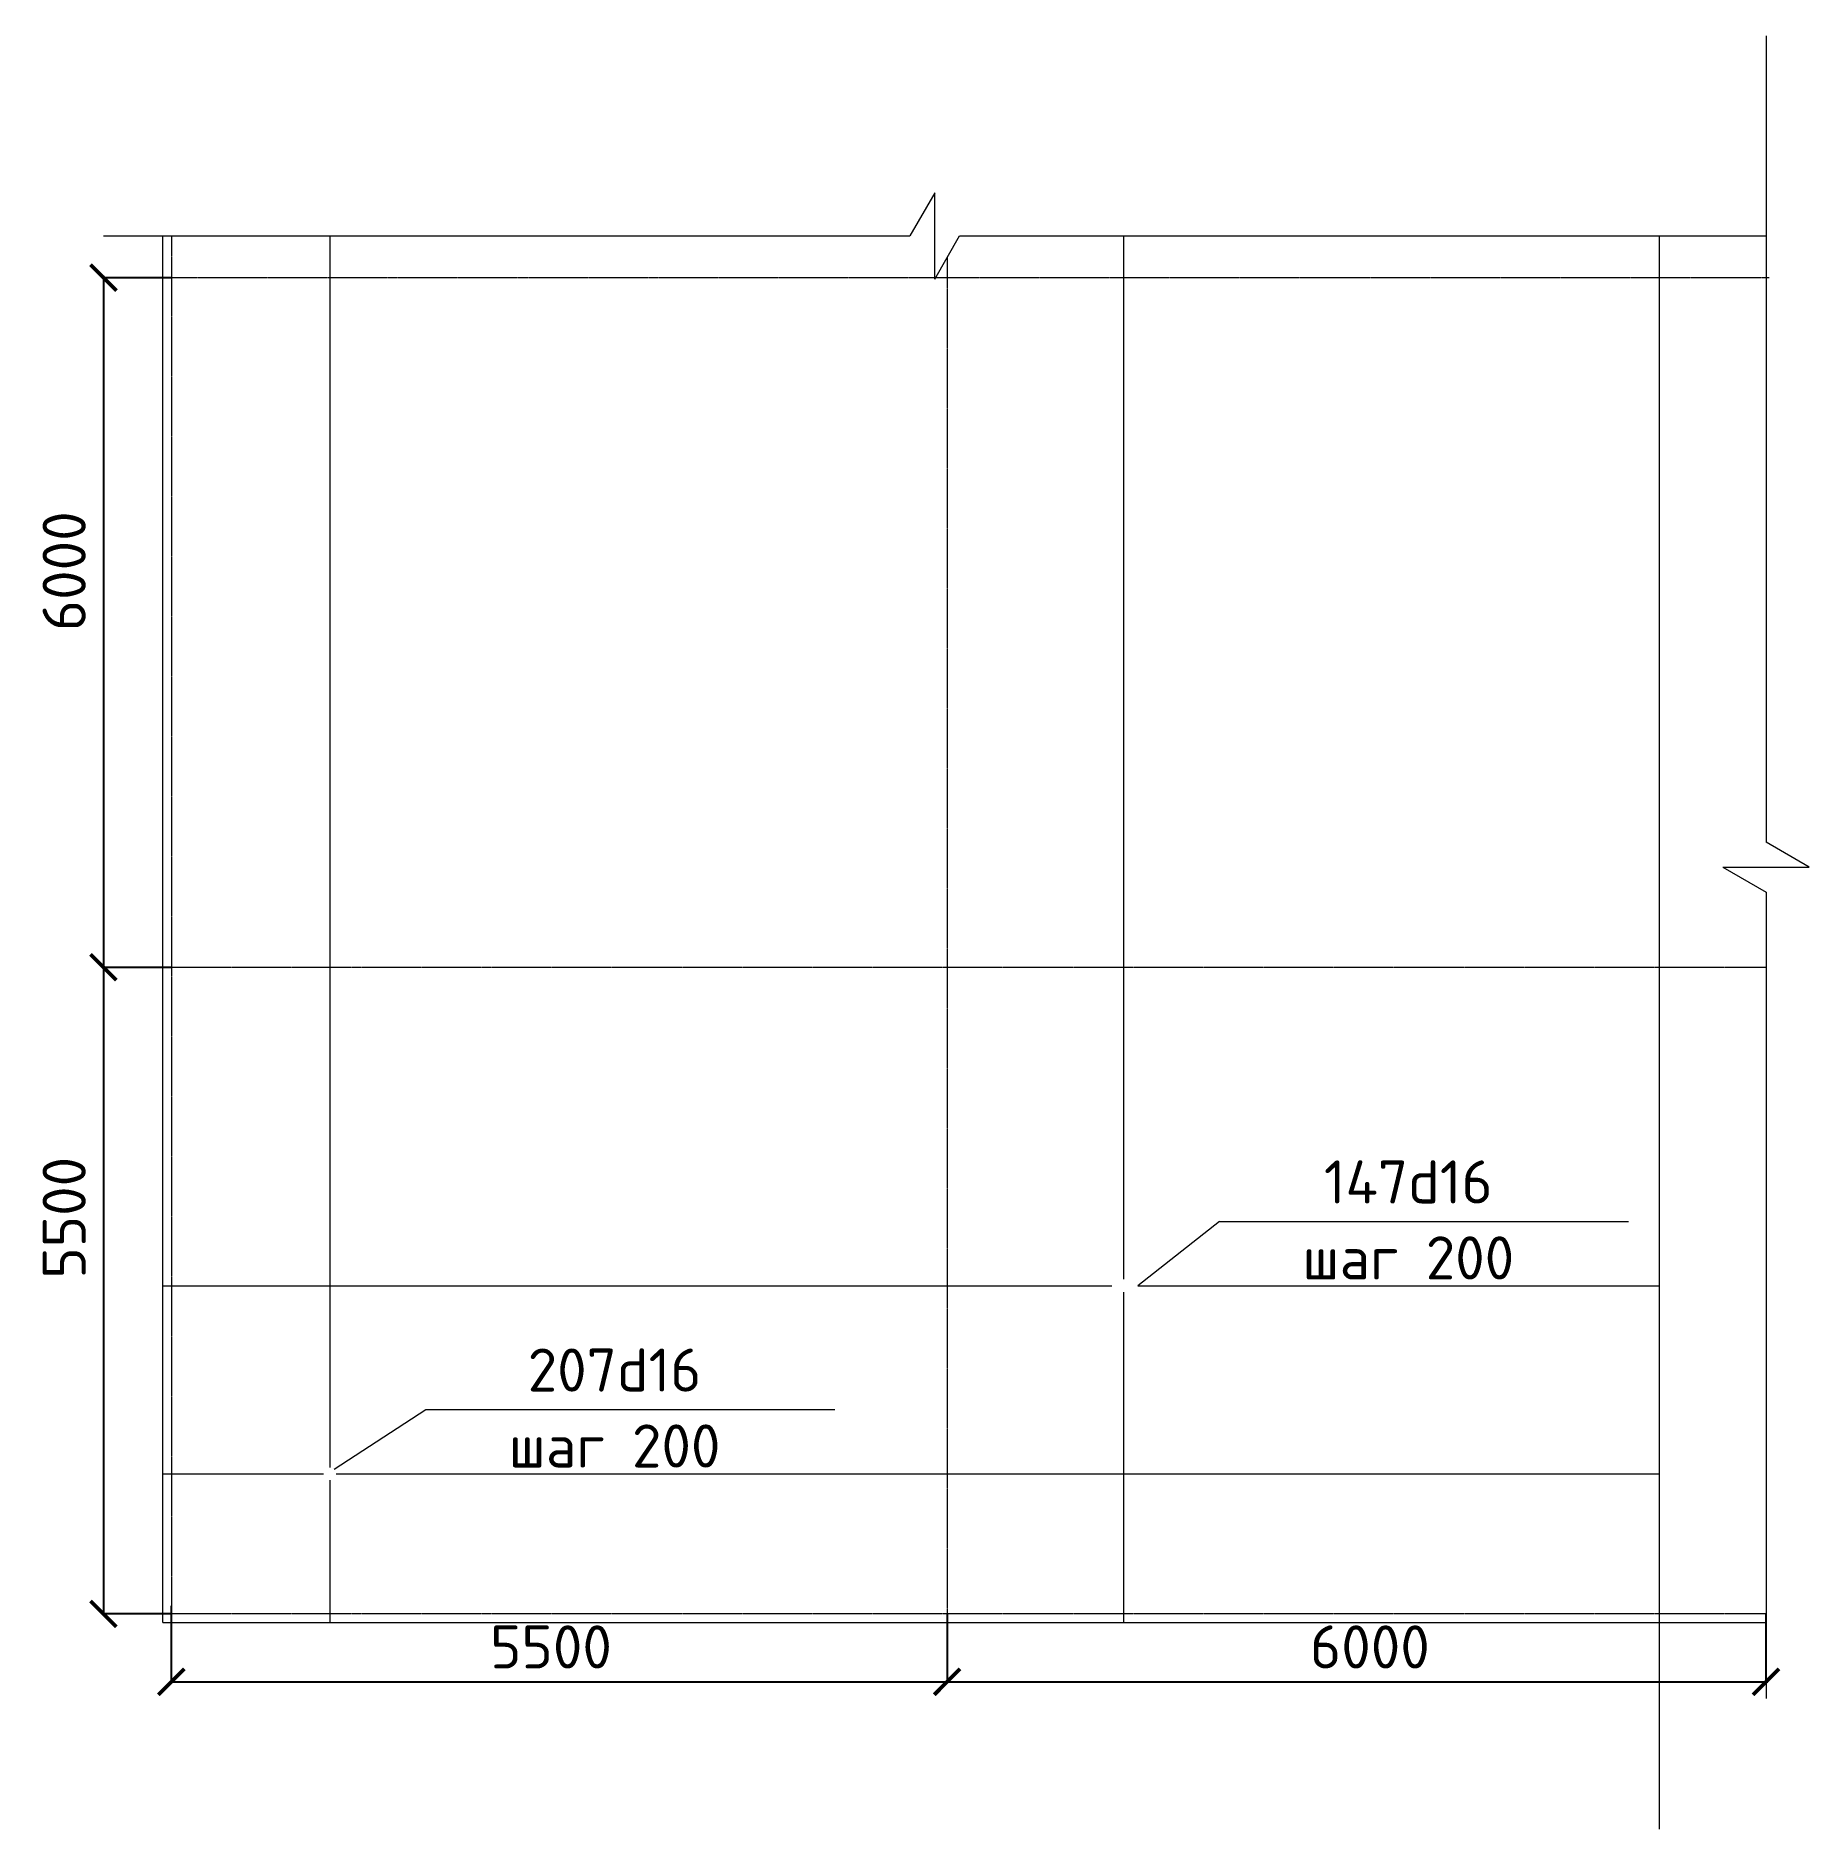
# Model space of a CAD drawing. Header units: millimetres. Extents: x -1960873 to -640355, y 7839719 to 16131025.
# Drawn here: x -744283 to -723712, y 7839719 to 7860521 of the extents above; entities that cross this region are included whole.
import ezdxf

# ---------------------------------------------------------------- set-up
doc = ezdxf.new("R2010")
doc.units = ezdxf.units.MM
doc.linetypes.add('DASHDOT_axis', pattern=[24, 20, -1.5, 1, -1.5])
doc.layers.get('0').update_dxf_attribs({"lineweight": 15})
doc.layers.add('КМ-Размеры', color=2, linetype='Continuous')
doc.styles.add('GOST-2.304_Type-B', font='')
doc.styles.add('ISOCPEUR', font='isocpeur.ttf')
doc.styles.get('GOST-2.304_Type-B').set_extended_font_data('ГОСТ тип А')
doc.dimstyles.new('SPDS', dxfattribs={"dimscale": 100, "dimtxt": 2.5, "dimasz": 2, "dimexe": 1.25, "dimexo": 0.625, "dimtad": 1, "dimdec": 0, "dimrnd": 0.001, "dimtxsty": 'GOST-2.304_Type-B', "dimblk": 'ARCHTICK', "dimcen": 2.5, "dimdle": 2, "dimadec": 0, "dimazin": 2, "dimtfac": 0.75, "dimtdec": 0, "dimtmove": 1, "dimatfit": 3, "dimfxl": 1.25, "dimtolj": 1, "dimarcsym": 0})

msp = doc.modelspace()

# ---------------------------------------------------------------- texts
at = {"transparency": 33554687, "char_height": 500, "width": 8055.818, "attachment_point": 5, "style": 'ISOCPEUR'}
for s, insert in [('\\A1;147d16', (-728361.6, 7847226.5)), ('\\A1;шаг 200', (-728361.6, 7846345.7)), ('\\A1;207d16 ', (-737569.9, 7845044.7)), ('\\A1;шаг 200', (-737569.9, 7844163.9))]:
    msp.add_mtext(s, dxfattribs=dict(at, insert=insert))

# ---------------------------------------------------------------- blocks, each defined once
blk = doc.blocks.new('_ArchTick')
at = {"color": 0, "linetype": 'ByBlock', "const_width": 0.15}
blk.add_lwpolyline([(-0.5, -0.5), (0.5, 0.5)], dxfattribs=at)
blk = doc.blocks.new('*D214')
at = {"layer": 'Defpoints', "color": 0, "ltscale": 10, "transparency": 16777216}
for p in [(-742712, 7842316), (-733712, 7842216), (-733712, 7841428)]:
    blk.add_point(p, dxfattribs=at)
at = {"layer": 'КМ-Размеры', "color": 0, "lineweight": -2, "ltscale": 10, "transparency": 16777216}
for p, q in [((-742712, 7842309), (-742712, 7841416)), ((-733712, 7842209), (-733712, 7841416))]:
    blk.add_line(p, q, dxfattribs=at)
at = {"layer": 'КМ-Размеры', "color": 0, "linetype": 'ByBlock', "ltscale": 10, "transparency": 16777216}
blk.add_line((-742732, 7841428), (-733692, 7841428), dxfattribs=at)
at = {"layer": 'КМ-Размеры', "color": 0, "ltscale": 10, "transparency": 16777216, "xscale": 300, "yscale": 300, "zscale": 300, "rotation": 180}
blk.add_blockref('_ArchTick', (-742712, 7841428), dxfattribs=at)
at = {"layer": 'КМ-Размеры', "color": 0, "ltscale": 10, "transparency": 16777216, "xscale": 300, "yscale": 300, "zscale": 300}
blk.add_blockref('_ArchTick', (-733712, 7841428), dxfattribs=at)
at = {"layer": 'КМ-Размеры', "color": 0, "lineweight": 15, "ltscale": 10, "transparency": 16777216, "insert": (-738307, 7841833), "char_height": 500, "attachment_point": 5, "style": 'ISOCPEUR'}
blk.add_mtext('\\A1;5500', dxfattribs=at)
blk = doc.blocks.new('*D215')
at = {"layer": 'Defpoints', "color": 0, "ltscale": 10, "transparency": 16777216}
for p in [(-733712, 7842216), (-724212, 7842216), (-724212, 7841428)]:
    blk.add_point(p, dxfattribs=at)
at = {"layer": 'КМ-Размеры', "color": 0, "lineweight": -2, "ltscale": 10, "transparency": 16777216}
for p, q in [((-733712, 7842209), (-733712, 7841416)), ((-724212, 7842209), (-724212, 7841416))]:
    blk.add_line(p, q, dxfattribs=at)
at = {"layer": 'КМ-Размеры', "color": 0, "linetype": 'ByBlock', "ltscale": 10, "transparency": 16777216}
blk.add_line((-733732, 7841428), (-724192, 7841428), dxfattribs=at)
at = {"layer": 'КМ-Размеры', "color": 0, "ltscale": 10, "transparency": 16777216, "xscale": 300, "yscale": 300, "zscale": 300, "rotation": 180}
blk.add_blockref('_ArchTick', (-733712, 7841428), dxfattribs=at)
at = {"layer": 'КМ-Размеры', "color": 0, "ltscale": 10, "transparency": 16777216, "xscale": 300, "yscale": 300, "zscale": 300}
blk.add_blockref('_ArchTick', (-724212, 7841428), dxfattribs=at)
at = {"layer": 'КМ-Размеры', "color": 0, "lineweight": 15, "ltscale": 10, "transparency": 16777216, "insert": (-728807, 7841833), "char_height": 500, "attachment_point": 5, "style": 'ISOCPEUR'}
blk.add_mtext('\\A1;6000', dxfattribs=at)
blk = doc.blocks.new('*D216')
at = {"layer": 'Defpoints', "color": 0, "ltscale": 10, "transparency": 16777216}
for p in [(-742712, 7849716), (-743499, 7842216), (-742712, 7842216)]:
    blk.add_point(p, dxfattribs=at)
at = {"layer": 'КМ-Размеры', "color": 0, "lineweight": -2, "ltscale": 10, "transparency": 16777216}
for p, q in [((-742718, 7849716), (-743511, 7849716)), ((-742718, 7842216), (-743511, 7842216))]:
    blk.add_line(p, q, dxfattribs=at)
at = {"layer": 'КМ-Размеры', "color": 0, "linetype": 'ByBlock', "ltscale": 10, "transparency": 16777216}
blk.add_line((-743499, 7849736), (-743499, 7842196), dxfattribs=at)
at = {"layer": 'КМ-Размеры', "color": 0, "ltscale": 10, "transparency": 16777216, "xscale": 300, "yscale": 300, "zscale": 300}
for p, rotation in [((-743499, 7849716), 90), ((-743499, 7842216), 270)]:
    blk.add_blockref('_ArchTick', p, dxfattribs=dict(at, rotation=rotation))
at = {"layer": 'КМ-Размеры', "color": 0, "lineweight": 15, "ltscale": 10, "transparency": 16777216, "insert": (-743955, 7846811), "char_height": 500, "attachment_point": 5, "rotation": 90, "style": 'ISOCPEUR'}
blk.add_mtext('\\A1;5500', dxfattribs=at)
blk = doc.blocks.new('*D217')
at = {"layer": 'Defpoints', "color": 0, "ltscale": 10, "transparency": 16777216}
for p in [(-742712, 7857716), (-743499, 7849716), (-742712, 7849716)]:
    blk.add_point(p, dxfattribs=at)
at = {"layer": 'КМ-Размеры', "color": 0, "lineweight": -2, "ltscale": 10, "transparency": 16777216}
for p, q in [((-742718, 7857716), (-743511, 7857716)), ((-742718, 7849716), (-743511, 7849716))]:
    blk.add_line(p, q, dxfattribs=at)
at = {"layer": 'КМ-Размеры', "color": 0, "linetype": 'ByBlock', "ltscale": 10, "transparency": 16777216}
blk.add_line((-743499, 7857736), (-743499, 7849696), dxfattribs=at)
at = {"layer": 'КМ-Размеры', "color": 0, "ltscale": 10, "transparency": 16777216, "xscale": 300, "yscale": 300, "zscale": 300}
for p, rotation in [((-743499, 7857716), 90), ((-743499, 7849716), 270)]:
    blk.add_blockref('_ArchTick', p, dxfattribs=dict(at, rotation=rotation))
at = {"layer": 'КМ-Размеры', "color": 0, "lineweight": 15, "ltscale": 10, "transparency": 16777216, "insert": (-743955, 7854311), "char_height": 500, "attachment_point": 5, "rotation": 90, "style": 'ISOCPEUR'}
blk.add_mtext('\\A1;6000', dxfattribs=at)

# ---------------------------------------------------------------- dimensions: what is measured, and where the dimension line sits
at = {"layer": 'КМ-Размеры', "color": 7, "lineweight": 15, "ltscale": 10, "transparency": 33554687}
for base, p1, p2, text, picture, middle in [((-743498.7, 7849715.6), (-742711.5, 7857715.6), (-742711.5, 7849715.6), '6000', '*D217', (-743698.9, 7854310.7)), ((-743498.7, 7842215.6), (-742711.5, 7849715.6), (-742711.5, 7842215.6), '5500', '*D216', (-743698.9, 7846810.7))]:
    dim = msp.add_linear_dim(base=base, p1=p1, p2=p2, angle=270, text=text, dimstyle='SPDS', override={"dimscale": 10, "dimtxt": 50, "dimasz": 30, "dimtxsty": 'ISOCPEUR', "dimblk1": 'ArchTick', "dimblk2": 'ArchTick', "dimsah": 1, "dimlwd": 65535}, dxfattribs=at)
    dim.commit()
    dim.dimension.update_dxf_attribs({"geometry": picture, "text_midpoint": middle, "dimtype": 160})
for base, p1, p2, text, picture, middle in [((-733711.5, 7841428.4), (-742711.5, 7842315.6), (-733711.5, 7842215.6), '5500', '*D214', (-738306.6, 7841576.5)), ((-724211.5, 7841428.4), (-733711.5, 7842215.6), (-724211.5, 7842215.6), '6000', '*D215', (-728806.6, 7841576.5))]:
    dim = msp.add_linear_dim(base=base, p1=p1, p2=p2, text=text, dimstyle='SPDS', override={"dimscale": 10, "dimtxt": 50, "dimasz": 30, "dimtxsty": 'ISOCPEUR', "dimblk1": 'ArchTick', "dimblk2": 'ArchTick', "dimsah": 1, "dimlwd": 65535}, dxfattribs=at)
    dim.commit()
    dim.dimension.update_dxf_attribs({"geometry": picture, "text_midpoint": middle, "dimtype": 160})

# ---------------------------------------------------------------- linework, layer by layer
at = {"transparency": 33554687}
for p, q in [((-733855.1, 7858699.7), (-734143.8, 7858199.7)), ((-733855.1, 7858199.7), (-733855.1, 7858699.7)), ((-742811.5, 7842115.6), (-742811.5, 7858199.7)), ((-740872, 7858199.7), (-740872, 7843915.2)), ((-733855.1, 7857699.7), (-733855.1, 7858199.7)), ((-733855.1, 7857699.7), (-733566.5, 7858199.7)), ((-723711.5, 7850877.5), (-724211.5, 7851166.2)), ((-724711.5, 7850877.5), (-724211.5, 7850877.5)), ((-724711.5, 7850877.5), (-724211.5, 7850588.8)), ((-724211.5, 7850877.5), (-723711.5, 7850877.5)), ((-730552.2, 7846768.9), (-731500.6, 7846023)), ((-730552.2, 7846768.9), (-725805.8, 7846768.9)), ((-742811.5, 7846023), (-731799.7, 7846023)), ((-731500.6, 7846023), (-725452.8, 7846023)), ((-740821.3, 7843895), (-739760.5, 7844587.1)), ((-739760.5, 7844587.1), (-735014.2, 7844587.1)), ((-740872, 7843767.3), (-740872, 7842115.6)), ((-742811.5, 7842115.6), (-724211.5, 7842115.6))]:
    msp.add_line(p, q, dxfattribs=at)
for points in [[(-724211.5, 7860521.1), (-724211.5, 7851166.2)], [(-743498.7, 7858199.7), (-734143.8, 7858199.7)], [(-733566.5, 7858199.7), (-724211.5, 7858199.7)], [(-731663.6, 7846097), (-731663.6, 7858199.7)], [(-725452.8, 7858199.7), (-725452.8, 7839719.2)], [(-724211.5, 7850588.8), (-724211.5, 7841233.9)], [(-731663.6, 7842115.6), (-731663.6, 7845949.1)], [(-742811.5, 7843841.2), (-740945.9, 7843841.2)], [(-740798.1, 7843841.2), (-725452.8, 7843841.2)]]:
    msp.add_lwpolyline(points, dxfattribs=at)
at = {"linetype": 'DASHDOT_axis', "transparency": 33554687}
for points in [[(-742711.5, 7858199.7), (-742711.5, 7842215.6)], [(-733711.5, 7857948.5), (-733711.5, 7842215.6)], [(-724174, 7857715.6), (-742711.5, 7857715.6)], [(-724211.5, 7849715.6), (-742711.5, 7849715.6)], [(-724211.5, 7842215.6), (-742711.5, 7842215.6)]]:
    msp.add_lwpolyline(points, dxfattribs=at)

msp.set_redraw_order([(e.dxf.handle, doc.entitydb.next_handle()) for e in msp.query("TEXT MTEXT ATTDEF DIMENSION ARC_DIMENSION")])  # texts and dimensions are drawn at this point

doc.saveas('drawing.dxf')
